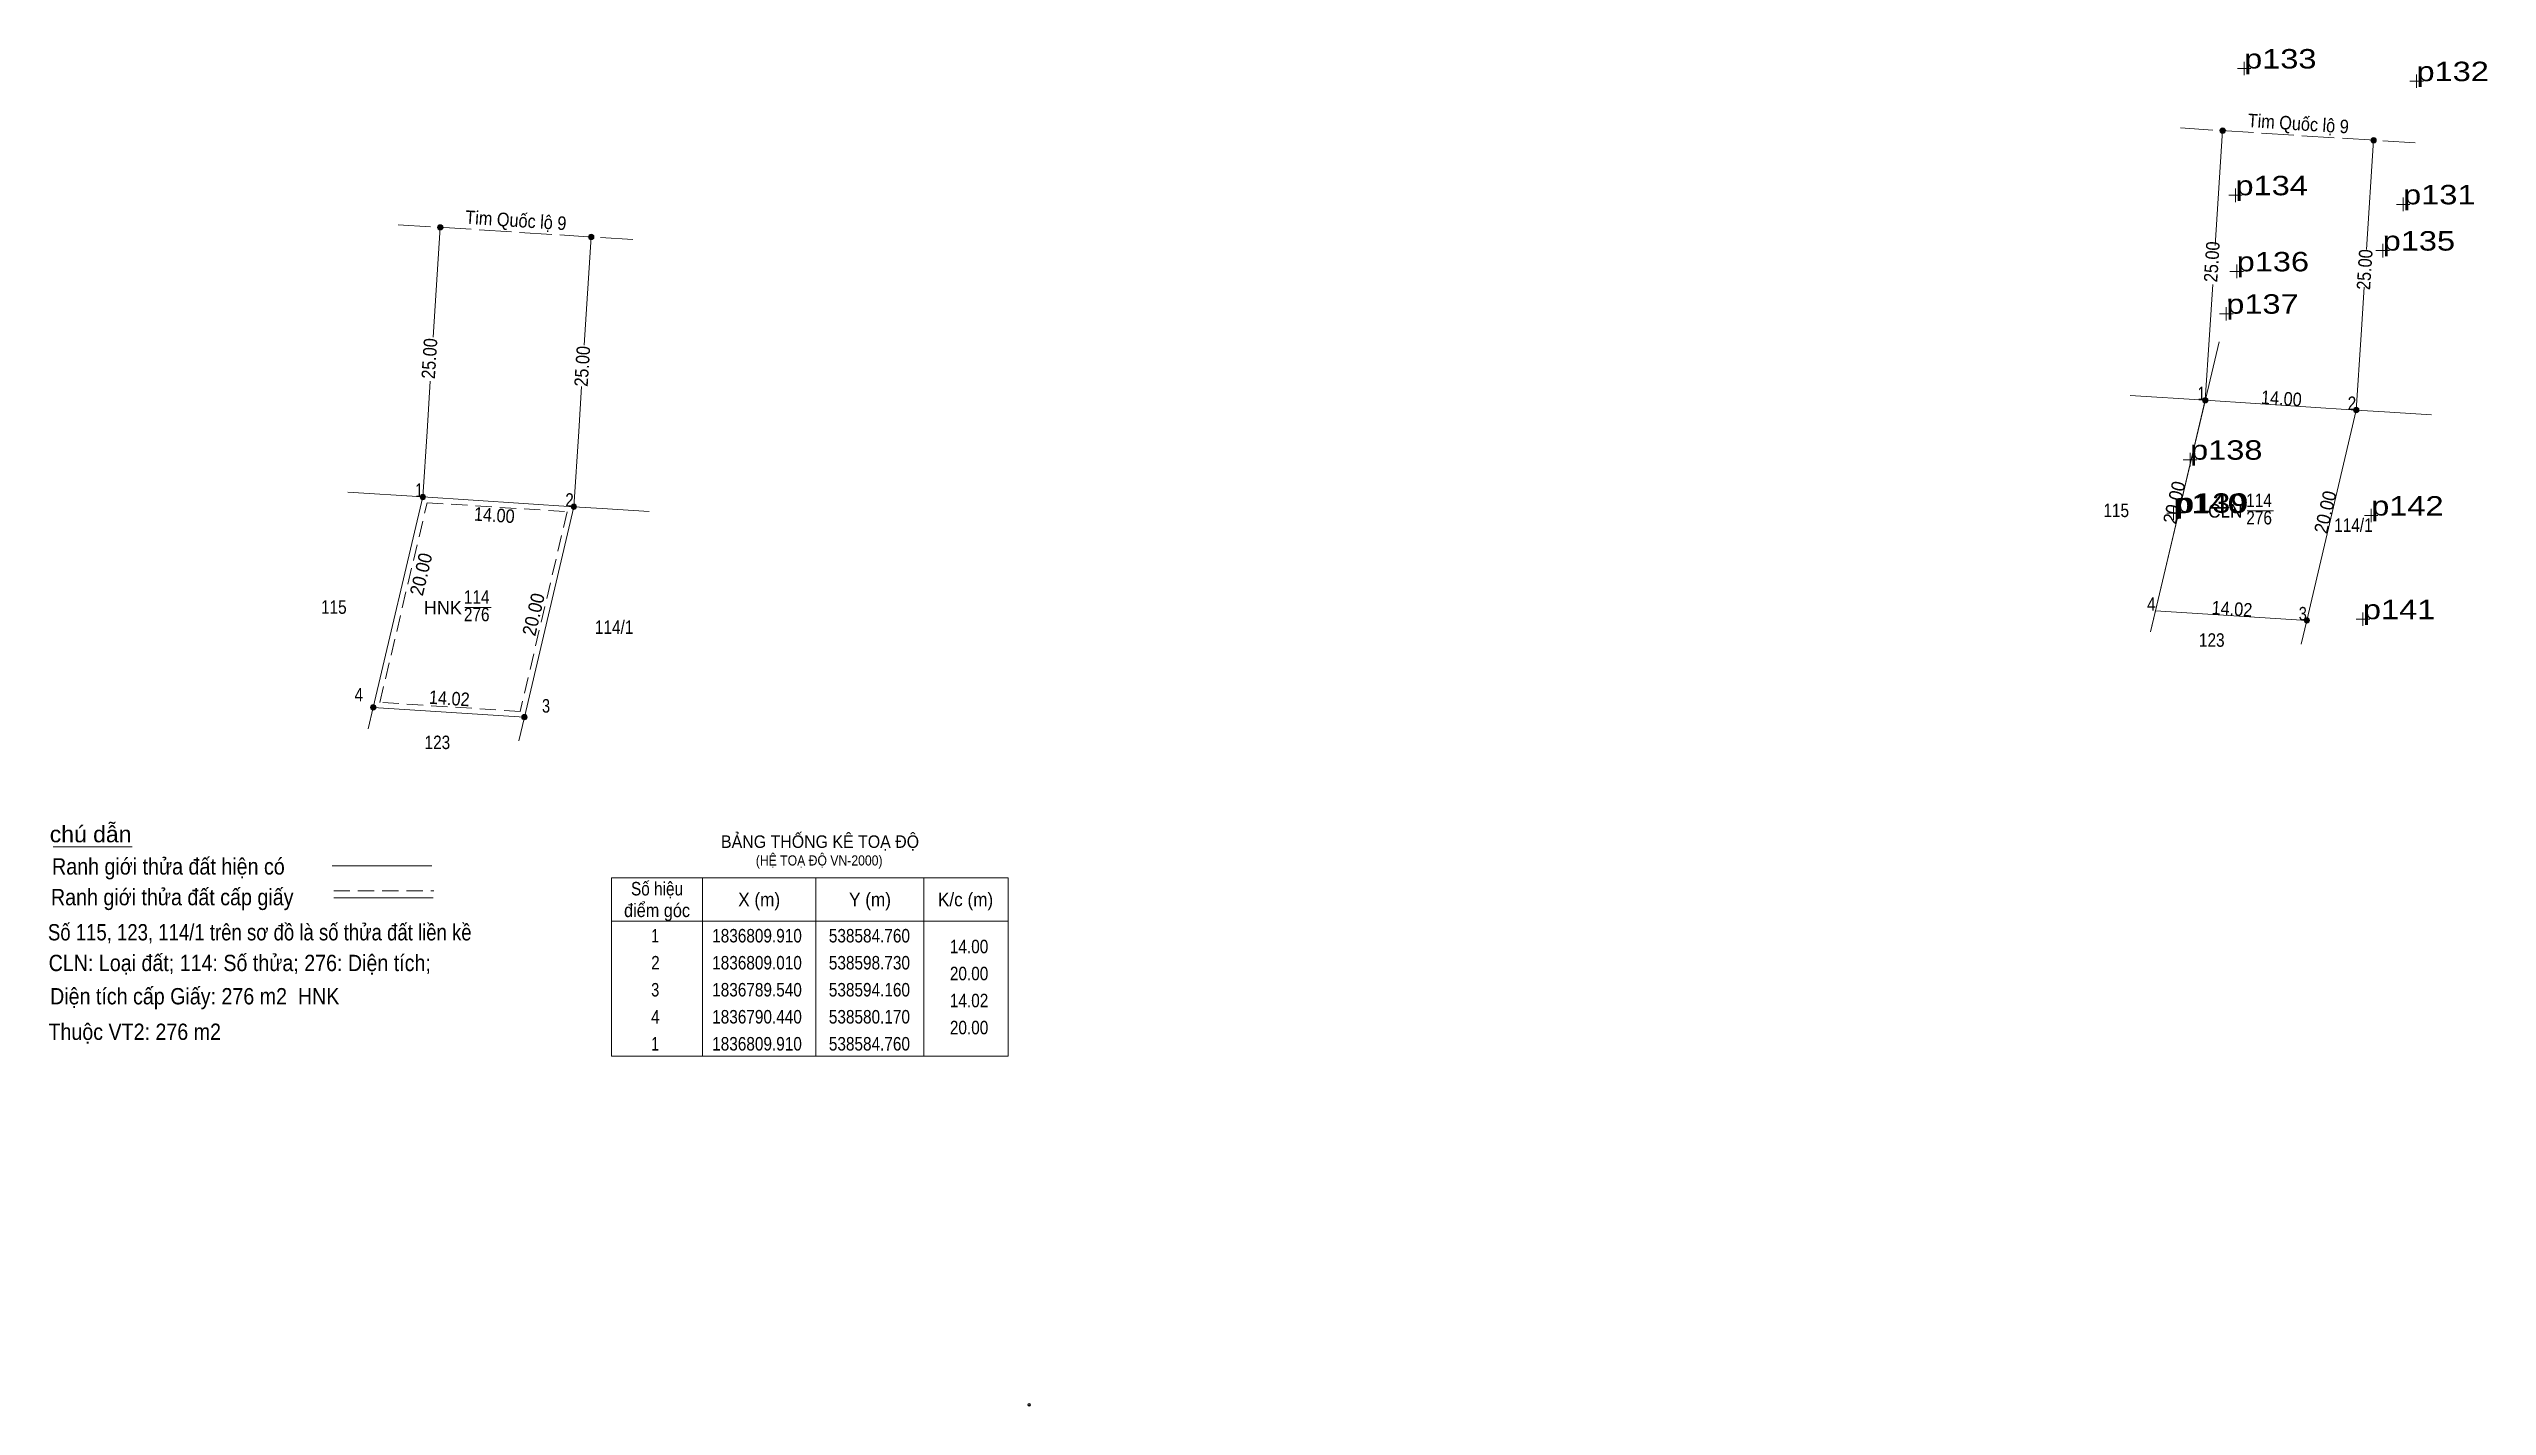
# Model space of a CAD drawing. Header units: metres. Extents: x 537998 to 538849, y 1836582 to 1836877.
# Drawn here: x 538385.2 to 538610.9, y 1836716.8 to 1836842.4 of the extents above; entities that cross this region are included whole.
import ezdxf
from ezdxf.enums import TextEntityAlignment as Align

# ---------------------------------------------------------------- set-up
doc = ezdxf.new("R2010")
doc.units = ezdxf.units.M
doc.header["$LTSCALE"] = 0.5
doc.header["$PDMODE"] = 32
doc.header["$PDSIZE"] = 0.25
doc.linetypes.add('LONG_DASHED', pattern=[7.5, 6, -1.5])
doc.linetypes.add('MEDIUM_DASHED', pattern=[4.5, 3, -1.5])
for name, color, linetype, lineweight in [('1', 7, 'Continuous', 13), ('10', 7, 'Continuous', 13), ('12', 7, 'Continuous', 13), ('15', 7, 'Continuous', 13), ('17', 7, 'Continuous', 13), ('6', 7, 'Continuous', 13), ('63', 7, 'Continuous', 13), ('7', 7, 'Continuous', 13)]:
    doc.layers.add(name, color=color, linetype=linetype, lineweight=lineweight)

msp = doc.modelspace()

# ---------------------------------------------------------------- texts
at = {"layer": '1'}
for s, width, p in [('114', 0.85, (538589.74, 1836800.03)), ('115', 0.85, (538576.525, 1836799.1)), ('CLN', 0.95, (538586.615, 1836799.05)), ('276', 0.85, (538589.745, 1836798.42)), ('114/1', 0.85, (538598.47, 1836797.73)), ('114', 0.85, (538424.82, 1836791.08)), ('115', 0.85, (538411.605, 1836790.15)), ('276', 0.85, (538424.825, 1836789.47)), ('114/1', 0.85, (538437.54, 1836788.29)), ('123', 0.85, (538585.365, 1836787.1)), ('123', 0.85, (538421.185, 1836777.63))]:
    msp.add_text(s, height=1.25, dxfattribs=dict(at, width=width)).set_placement(p, align=Align.CENTER)
msp.add_text('HNK', height=1.25, dxfattribs=at).set_placement((538421.695, 1836790.1), align=Align.CENTER)
for s, height, width, p in [('BẢNG THỐNG KÊ TOẠ ĐỘ ', 1.159, 0.95, (538447.43, 1836768.49)), ('(HỆ TOẠ ĐỘ VN-2000)', 0.9374, 0.9, (538450.65, 1836766.86))]:
    msp.add_text(s, height=height, dxfattribs=dict(at, width=width)).set_placement(p)
at = {"layer": '12', "width": 1.25}
for s, p in [('p133', (538588.36, 1836840.61)), ('p132', (538604.31, 1836839.44)), ('p134', (538587.56, 1836828.88)), ('p131', (538603.07, 1836828.04)), ('p135', (538601.18, 1836823.76)), ('p136', (538587.67, 1836821.84)), ('p137', (538586.71, 1836817.92)), ('p138', (538583.36, 1836804.41)), ('p140', (538581.82, 1836799.46)), ('p139', (538582.06, 1836799.5)), ('p142', (538600.12, 1836799.24)), ('p141', (538599.35, 1836789.65))]:
    msp.add_text(s, height=1.8, dxfattribs=at).set_placement(p)
at = {"layer": '6'}
for s, height, width, p in [('chú dẫn', 1.512, 1.05, (538385.32, 1836769.01)), ('Ranh giới thửa đất hiện có ', 1.512, 0.9, (538385.53, 1836766.02)), ('Ranh giới thửa đất cấp giấy', 1.512, 0.9, (538385.43, 1836763.18)), ('Số 115, 123, 114/1 trên sơ đồ là số thửa đất liền kề', 1.51, 0.85, (538385.15, 1836759.93)), ('CLN: Loại đất; 114: Số thửa; 276: Diện tích;', 1.51, 0.9, (538385.22, 1836757.09)), ('Diện tích cấp Giấy: 276 m2  HNK', 1.51, 0.9, (538385.35, 1836754.01)), ('Thuộc VT2: 276 m2', 1.51, 0.9, (538385.2, 1836750.72))]:
    msp.add_text(s, height=height, dxfattribs=dict(at, width=width)).set_placement(p)
at = {"layer": '63'}
for s, rotation, width, p in [('Tim Quốc lộ 9', 356.356, 0.9, (538593.3303, 1836834.8962)), ('Tim Quốc lộ 9', 356.356, 0.9, (538428.4103, 1836825.9462)), ('25.00', 86.307, 0.9, (538585.9897, 1836822.6847)), ('25.00', 86.307, 0.9, (538600.1297, 1836821.9647)), ('25.00', 86.307, 0.9, (538421.0697, 1836813.7347)), ('25.00', 86.307, 0.9, (538435.2097, 1836813.0147)), ('14.00', 356.314, 0.9, (538591.7698, 1836809.4608)), ('20.00', 76.735, 0.95, (538582.5007, 1836800.3116)), ('20.00', 76.791, 0.95, (538596.4788, 1836799.4222)), ('14.00', 356.314, 0.9, (538426.4148, 1836798.6605)), ('20.00', 76.735, 0.95, (538420.2807, 1836793.6716)), ('20.00', 76.791, 0.95, (538430.6888, 1836789.9522)), ('14.02', 356.319, 0.9, (538587.1949, 1836789.9913)), ('14.02', 356.319, 0.9, (538422.2499, 1836781.711))]:
    msp.add_text(s, height=1.25, rotation=rotation, dxfattribs=dict(at, width=width)).set_placement(p, align=Align.CENTER)
for s, width, p in [(' 1', 0.75, (538584.76, 1836809.91)), (' 2', 0.85, (538598.73, 1836809.01)), (' 1', 0.75, (538419.84, 1836800.96)), (' 2', 0.85, (538433.81, 1836800.06)), (' 4', 0.85, (538580.17, 1836790.44)), (' 3', 0.8, (538594.16, 1836789.54)), (' 4', 0.85, (538414.31, 1836782.05)), (' 3', 0.8, (538431.61, 1836781.01)), ('14.00', 0.85, (538472.16, 1836758.74)), ('20.00', 0.85, (538472.16, 1836756.24)), ('14.02', 0.85, (538472.16, 1836753.74)), ('20.00', 0.85, (538472.16, 1836751.24))]:
    msp.add_text(s, height=1.25, dxfattribs=dict(at, width=width)).set_placement(p, align=Align.RIGHT)
for s, width, p in [('Số hiệu', 0.85, (538441.51, 1836764.09)), ('điểm góc', 0.9, (538441.51, 1836762.09)), ('X (m)', 0.95, (538450.96, 1836763.09)), ('Y (m)', 0.95, (538461.215, 1836763.09)), ('K/c (m)', 0.95, (538470.055, 1836763.09)), (' 1', 0.75, (538441.16, 1836759.74)), ('1836809.910', 0.85, (538450.76, 1836759.74)), ('538584.760', 0.85, (538461.16, 1836759.74)), (' 2', 0.85, (538441.165, 1836757.24)), ('1836809.010', 0.85, (538450.76, 1836757.24)), ('538598.730', 0.85, (538461.16, 1836757.24)), (' 3', 0.8, (538441.155, 1836754.74)), ('1836789.540', 0.85, (538450.76, 1836754.74)), ('538594.160', 0.85, (538461.16, 1836754.74)), (' 4', 0.85, (538441.16, 1836752.24)), ('1836790.440', 0.85, (538450.76, 1836752.24)), ('538580.170', 0.85, (538461.16, 1836752.24)), (' 1', 0.75, (538441.16, 1836749.74)), ('1836809.910', 0.85, (538450.76, 1836749.74)), ('538584.760', 0.85, (538461.16, 1836749.74))]:
    msp.add_text(s, height=1.25, dxfattribs=dict(at, width=width)).set_placement(p, align=Align.CENTER)

# ---------------------------------------------------------------- hatches: boundary and pattern name
at = {"layer": '63'}
for points in [[(538586.62, 1836834.86, 1), (538586.12, 1836834.86, 1)], [(538600.59, 1836833.97, 1), (538600.09, 1836833.97, 1)], [(538421.7, 1836825.91, 1), (538421.2, 1836825.91, 1)], [(538435.67, 1836825.02, 1), (538435.17, 1836825.02, 1)], [(538585.01, 1836809.91, 1), (538584.51, 1836809.91, 1)], [(538598.98, 1836809.01, 1), (538598.48, 1836809.01, 1)], [(538420.09, 1836800.96, 1), (538419.59, 1836800.96, 1)], [(538434.06, 1836800.06, 1), (538433.56, 1836800.06, 1)], [(538594.41, 1836789.54, 1), (538593.91, 1836789.54, 1)], [(538415.5, 1836781.49, 1), (538415, 1836781.49, 1)], [(538429.49, 1836780.59, 1), (538428.99, 1836780.59, 1)]]:
    msp.add_hatch(color=256, dxfattribs=at).paths.add_polyline_path(points)

# ---------------------------------------------------------------- linework, layer by layer
at = {"layer": '1'}
msp.add_lwpolyline([(538584.76, 1836809.91), (538598.73, 1836809.01), (538594.16, 1836789.54), (538580.17, 1836790.44)], close=True, dxfattribs=at)
at = {"layer": '1', "linetype": 'MEDIUM_DASHED'}
msp.add_lwpolyline([(538420.23, 1836800.43), (538433.19, 1836799.6), (538428.85, 1836781.12), (538415.87, 1836781.95)], close=True, dxfattribs=at)
at = {"layer": '10'}
msp.add_line((538579.71, 1836788.47), (538586.04, 1836815.33), dxfattribs=at)
for points in [[(538579.71, 1836788.47), (538580.17, 1836790.44), (538584.76, 1836809.91)], [(538414.79, 1836779.52), (538415.25, 1836781.49), (538419.84, 1836800.96)]]:
    msp.add_lwpolyline(points, dxfattribs=at)
at = {"layer": '15', "linetype": 'LONG_DASHED'}
for p, q in [((538582.48, 1836835.11), (538604.62, 1836833.7)), ((538417.56, 1836826.16), (538439.7, 1836824.75))]:
    msp.add_line(p, q, dxfattribs=at)
at = {"layer": '15'}
for p, q in [((538586.37, 1836834.86), (538585.68, 1836824.24)), ((538600.34, 1836833.97), (538599.69, 1836823.86)), ((538421.45, 1836825.91), (538420.79, 1836815.75)), ((538435.42, 1836825.02), (538434.78, 1836815.02)), ((538585.45, 1836820.62), (538585.15, 1836815.96)), ((538599.47, 1836820.39), (538599.18, 1836815.96)), ((538585.15, 1836815.96), (538584.76, 1836809.91)), ((538599.18, 1836815.96), (538598.73, 1836809.01)), ((538420.53, 1836811.67), (538420.23, 1836807.01)), ((538434.53, 1836811.17), (538434.26, 1836807.01)), ((538598.73, 1836809.01), (538601.34, 1836808.84)), ((538601.34, 1836808.84), (538605.71, 1836808.56)), ((538420.23, 1836807.01), (538419.84, 1836800.96)), ((538434.26, 1836807.01), (538433.81, 1836800.06)), ((538433.81, 1836800.06), (538436.42, 1836799.89)), ((538436.42, 1836799.89), (538440.79, 1836799.61)), ((538580.17, 1836790.44), (538594.16, 1836789.54)), ((538415.25, 1836781.49), (538429.24, 1836780.59))]:
    msp.add_line(p, q, dxfattribs=at)
for points in [[(538577.82, 1836810.36), (538584.76, 1836809.91), (538598.73, 1836809.01)], [(538598.73, 1836809.01), (538594.16, 1836789.54), (538593.65, 1836787.35)], [(538412.9, 1836801.41), (538419.84, 1836800.96), (538433.81, 1836800.06)], [(538433.81, 1836800.06), (538429.24, 1836780.59), (538428.73, 1836778.4)]]:
    msp.add_lwpolyline(points, dxfattribs=at)
at = {"layer": '17'}
msp.add_line((538385.64, 1836768.6), (538392.95, 1836768.6), dxfattribs=at)
at = {"layer": '6'}
for p, q in [((538411.45, 1836766.84), (538420.67, 1836766.84)), ((538411.59, 1836763.88), (538420.8, 1836763.88))]:
    msp.add_line(p, q, dxfattribs=at)
at = {"layer": '6', "linetype": 'MEDIUM_DASHED'}
msp.add_line((538411.59, 1836764.51), (538420.85, 1836764.51), dxfattribs=at)
at = {"layer": '6'}
msp.add_point((538475.93, 1836716.95), dxfattribs=at)
at = {"layer": '63'}
for p, q in [((538588.64, 1836799.67), (538591.07, 1836799.67)), ((538423.72, 1836790.72), (538426.15, 1836790.72)), ((538445.71, 1836765.71), (538445.71, 1836749.21)), ((538456.21, 1836765.71), (538456.21, 1836749.21)), ((538466.21, 1836765.71), (538466.21, 1836749.21)), ((538437.31, 1836761.71), (538474.01, 1836761.71))]:
    msp.add_line(p, q, dxfattribs=at)
msp.add_lwpolyline([(538437.31, 1836765.71), (538474.01, 1836765.71), (538474.01, 1836749.21), (538437.31, 1836749.21)], close=True, dxfattribs=at)
for centre in [(538586.37, 1836834.86), (538600.34, 1836833.97), (538421.45, 1836825.91), (538435.42, 1836825.02), (538584.76, 1836809.91), (538598.73, 1836809.01), (538419.84, 1836800.96), (538433.81, 1836800.06), (538594.16, 1836789.54), (538415.25, 1836781.49), (538429.24, 1836780.59)]:
    msp.add_circle(centre, 0.25, dxfattribs=at)
at = {"layer": '7'}
for p, q in [((538588.98, 1836840.61), (538587.74, 1836840.61)), ((538588.36, 1836839.98), (538588.36, 1836841.23)), ((538604.31, 1836838.82), (538604.31, 1836840.07)), ((538604.94, 1836839.44), (538603.69, 1836839.44)), ((538588.19, 1836828.88), (538586.94, 1836828.88)), ((538587.56, 1836828.25), (538587.56, 1836829.5)), ((538603.07, 1836827.42), (538603.07, 1836828.67)), ((538603.7, 1836828.04), (538602.45, 1836828.04)), ((538601.8, 1836823.76), (538600.55, 1836823.76)), ((538601.18, 1836823.13), (538601.18, 1836824.38)), ((538588.29, 1836821.84), (538587.04, 1836821.84)), ((538587.67, 1836821.22), (538587.67, 1836822.46)), ((538587.33, 1836817.92), (538586.08, 1836817.92)), ((538586.71, 1836817.29), (538586.71, 1836818.54)), ((538583.98, 1836804.41), (538582.73, 1836804.41)), ((538583.36, 1836803.79), (538583.36, 1836805.04)), ((538582.45, 1836799.46), (538581.2, 1836799.46)), ((538582.68, 1836799.5), (538581.44, 1836799.5)), ((538581.82, 1836798.84), (538581.82, 1836800.09)), ((538582.06, 1836798.88), (538582.06, 1836800.13)), ((538600.74, 1836799.24), (538599.49, 1836799.24)), ((538600.12, 1836798.62), (538600.12, 1836799.87)), ((538599.35, 1836789.03), (538599.35, 1836790.28)), ((538599.98, 1836789.65), (538598.73, 1836789.65))]:
    msp.add_line(p, q, dxfattribs=at)

msp.set_redraw_order([(e.dxf.handle, doc.entitydb.next_handle()) for e in msp.query("TEXT MTEXT ATTDEF DIMENSION ARC_DIMENSION")])  # texts and dimensions are drawn at this point

doc.saveas('drawing.dxf')
